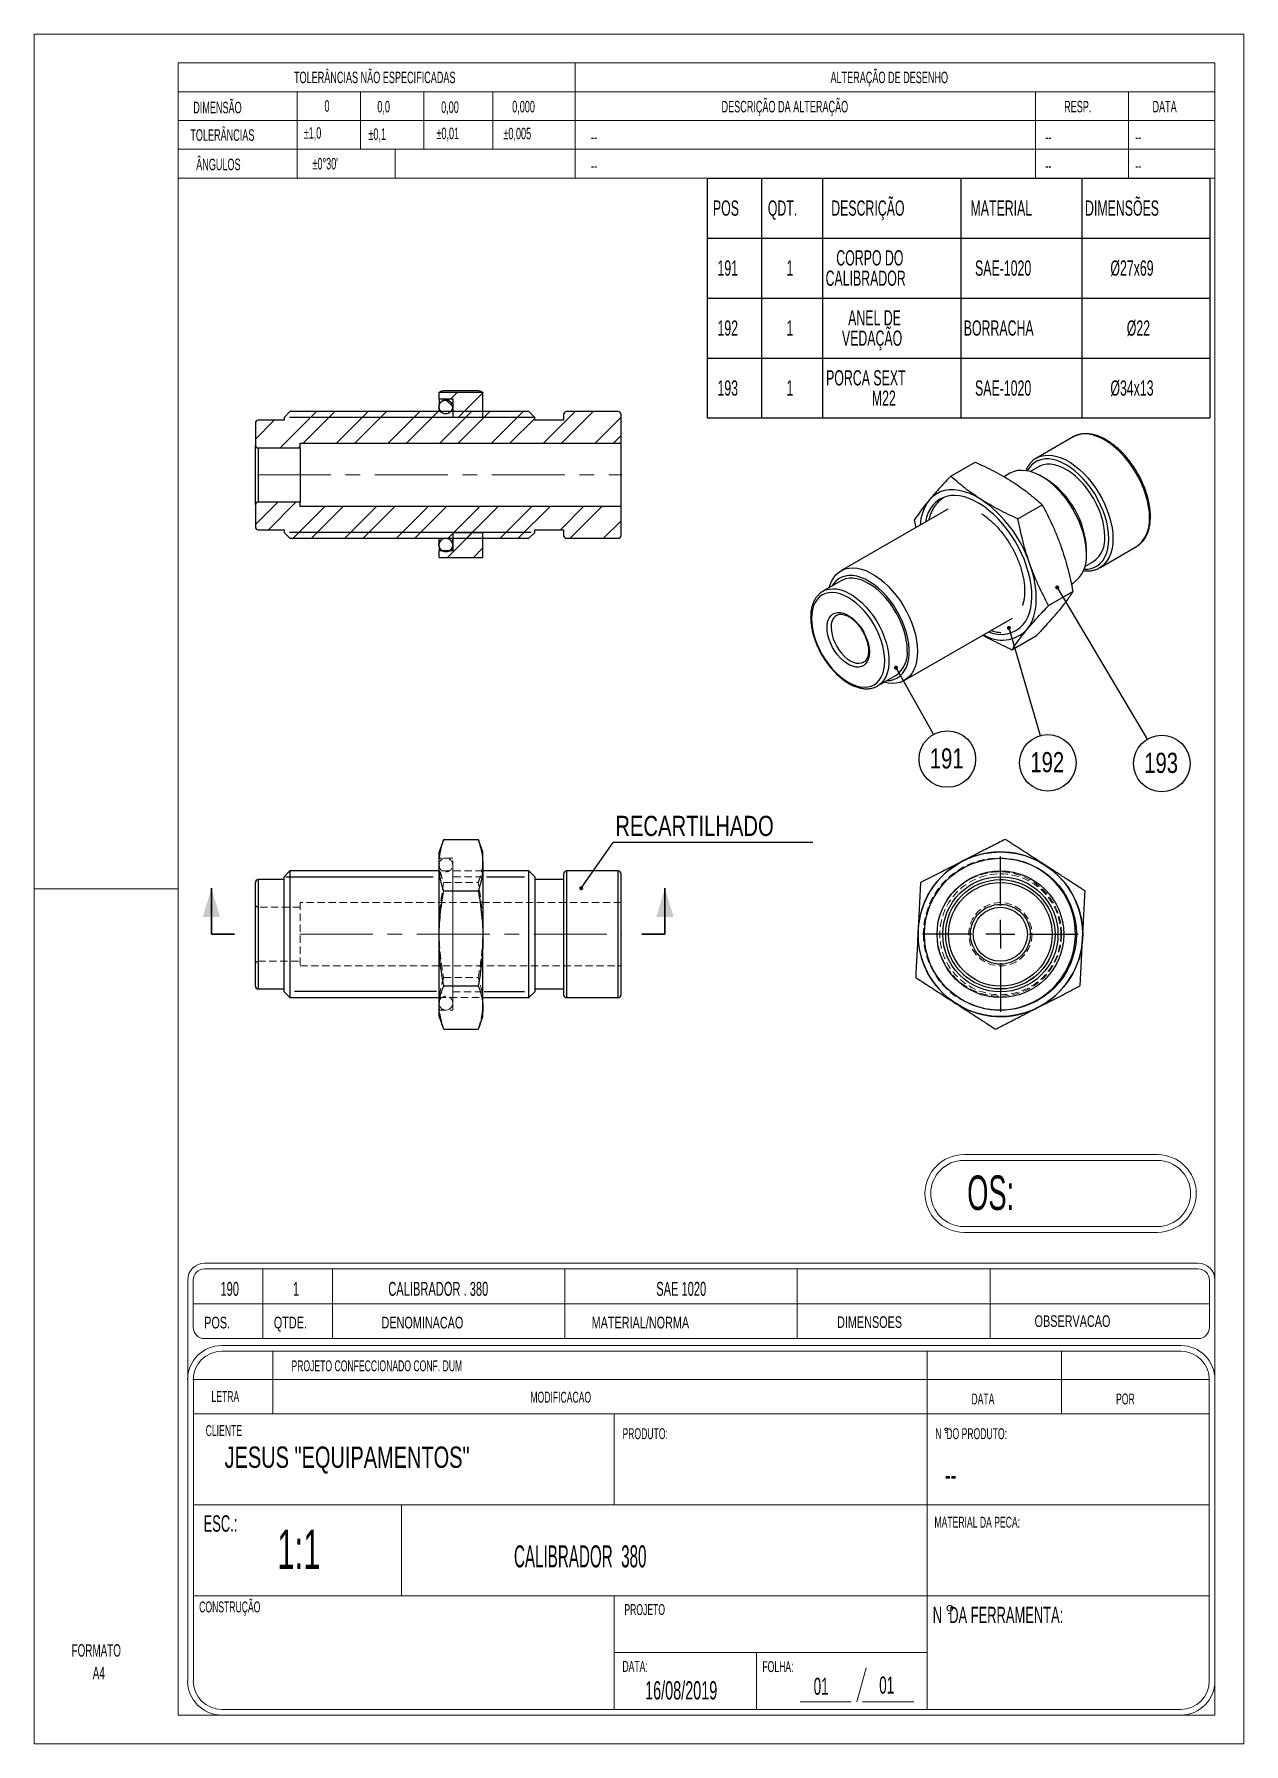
# Model space of a CAD drawing. Header units: millimetres. Extents: x 0 to 210, y 0 to 297.
import ezdxf

# ---------------------------------------------------------------- set-up
doc = ezdxf.new("R2010")
doc.units = ezdxf.units.MM
for name, pattern in [('CENTERX2', [20.32, 12.7, -2.54, 2.54, -2.54]), ('HIDDEN', [1.905, 1.27, -0.635]), ('PHANTOM', [12.7, 6.35, -1.27, 1.27, -1.27, 1.27, -1.27])]:
    doc.linetypes.add(name, pattern=pattern)
doc.layers.add('COTAS', color=7, linetype='Continuous')
doc.styles.add('SLDTEXTSTYLE0', font='TXT', dxfattribs={"width": 0.595745})
doc.styles.add('SLDTEXTSTYLE1', font='TXT', dxfattribs={"width": 0.589474})
doc.styles.add('SLDTEXTSTYLE2', font='TXT', dxfattribs={"width": 0.515789})
doc.styles.add('SLDTEXTSTYLE3', font='TXT', dxfattribs={"width": 0.7})
doc.styles.add('SLDTEXTSTYLE4', font='TXT', dxfattribs={"width": 0.695035})
doc.styles.add('SLDTEXTSTYLE5', font='TXT', dxfattribs={"width": 0.605})
doc.styles.add('SLDTEXTSTYLE6', font='TXT', dxfattribs={"width": 0.75})
doc.dimstyles.new('SLDDIMSTYLE0', dxfattribs={"dimtxt": 0.18, "dimasz": 0.7, "dimexe": 0, "dimexo": 0.0625, "dimgap": 0, "dimtad": 0, "dimtih": 1, "dimtoh": 1, "dimdec": 0, "dimrnd": 1e-09, "dimzin": 0, "dimdsep": 46, "dimtxsty": 'Standard', "dimblk1": 'DOT', "dimblk2": 'DOT', "dimsah": 1, "dimcen": 0.09, "dimadec": 0, "dimazin": 0, "dimtfac": 0.7, "dimtdec": 0, "dimtofl": 0, "dimtmove": 0, "dimatfit": 3, "dimldrblk": 'DOT', "dimfxl": 0, "dimfrac": 2, "dimtolj": 1, "dimtzin": 0, "dimarcsym": 0})
pattern_1 = [(45, (0, 0), (-4.49013, 4.49013), []), (45, (0, 3.175), (-4.49013, 4.49013), [])]
pattern_2 = [(135, (0, 0), (-4.49013, -4.49013), []), (135, (-3.175, -1e-14), (-4.49013, -4.49013), [])]

msp = doc.modelspace()

# ---------------------------------------------------------------- texts
at = {"color": 7, "linetype": 'Continuous', "lineweight": 0}
for s, insert, char_height, attachment_point, style in [('TOLERÂNCIAS NÃO ESPECIFICADAS', (59.13, 290.85), 2, 2, 'SLDTEXTSTYLE1'), ('ALTERAÇÃO DE DESENHO', (148.46, 290.85), 2, 2, 'SLDTEXTSTYLE1'), ('DIMENSÃO', (27.62, 285.61), 2, 1, 'SLDTEXTSTYLE1'), ('0', (50.4, 285.89), 2, 1, 'SLDTEXTSTYLE1'), ('0,0', (59.58, 285.77), 2, 1, 'SLDTEXTSTYLE1'), ('0,00', (70.66, 285.68), 2, 1, 'SLDTEXTSTYLE1'), ('0,000', (82.99, 285.77), 2, 1, 'SLDTEXTSTYLE1'), ('DESCRIÇÃO DA ALTERAÇÃO', (119.34, 285.77), 2, 1, 'SLDTEXTSTYLE1'), ('RESP.', (178.82, 285.77), 2, 1, 'SLDTEXTSTYLE1'), ('DATA', (194.16, 285.77), 2, 1, 'SLDTEXTSTYLE1'), ('TOLERÂNCIAS', (27.11, 280.83), 2, 1, 'SLDTEXTSTYLE1'), ('±1,0', (46.79, 281.2), 2, 1, 'SLDTEXTSTYLE1'), ('±0,1', (58.03, 281), 2, 1, 'SLDTEXTSTYLE1'), ('±0,01', (69.84, 281.12), 2, 1, 'SLDTEXTSTYLE1'), ('±0,005', (81.47, 281.09), 2, 1, 'SLDTEXTSTYLE1'), ('--', (96.69, 280.49), 2, 1, 'SLDTEXTSTYLE1'), ('--', (175.54, 280.49), 2, 1, 'SLDTEXTSTYLE1'), ('--', (191.14, 280.49), 2, 1, 'SLDTEXTSTYLE1'), ('ÂNGULOS', (28.13, 275.73), 2, 1, 'SLDTEXTSTYLE1'), ("±0°30'", (48.32, 275.86), 2, 1, 'SLDTEXTSTYLE1'), ('--', (96.69, 275.49), 2, 1, 'SLDTEXTSTYLE1'), ('--', (175.54, 275.49), 2, 1, 'SLDTEXTSTYLE1'), ('--', (191.14, 275.49), 2, 1, 'SLDTEXTSTYLE1'), ('OS:', (161.99, 99.09), 6, 1, 'SLDTEXTSTYLE1'), ('190', (33.95, 80.6), 2.419, 2, 'SLDTEXTSTYLE0'), ('1', (45.48, 80.6), 2.42, 2, 'SLDTEXTSTYLE0'), ('CALIBRADOR . 380', (70.16, 80.6), 2.4192, 2, 'SLDTEXTSTYLE0'), ('SAE 1020', (112.34, 80.6), 2.419, 2, 'SLDTEXTSTYLE0'), ('POS.', (29.52, 74.54), 2.022, 1, 'SLDTEXTSTYLE4'), ('QTDE.', (41.61, 74.54), 2.022, 1, 'SLDTEXTSTYLE4'), ('DENOMINACAO', (60.31, 74.54), 2.0223, 1, 'SLDTEXTSTYLE4'), ('MATERIAL/NORMA', (96.79, 74.54), 2.0223, 1, 'SLDTEXTSTYLE4'), ('DIMENSOES', (139.4, 74.63), 2.022, 1, 'SLDTEXTSTYLE4'), ('OBSERVACAO', (173.69, 74.8), 2.022, 1, 'SLDTEXTSTYLE4'), ('PROJETO CONFECCIONADO CONF. DUM', (44.67, 66.97), 1.896, 1, 'SLDTEXTSTYLE1'), ('LETRA', (30.78, 61.63), 1.896, 1, 'SLDTEXTSTYLE1'), ('MODIFICACAO', (86.15, 61.52), 1.896, 1, 'SLDTEXTSTYLE1'), ('DATA', (162.73, 61.21), 1.896, 1, 'SLDTEXTSTYLE1'), ('POR', (187.84, 61.21), 1.896, 1, 'SLDTEXTSTYLE1'), ('CLIENTE', (29.78, 55.72), 1.896, 1, 'SLDTEXTSTYLE1'), ('PRODUTO:', (102.14, 55.18), 1.896, 1, 'SLDTEXTSTYLE1'), ('N  DO PRODUTO:', (156.45, 55.18), 1.896, 1, 'SLDTEXTSTYLE1'), ('JESUS "EQUIPAMENTOS"', (33.06, 52), 3.7042, 1, 'SLDTEXTSTYLE3'), ('--', (158.13, 49.28), 4.266, 1, 'SLDTEXTSTYLE2'), ('ESC.:', (29.42, 40.05), 2.844, 1, 'SLDTEXTSTYLE1'), ('MATERIAL DA PECA:', (156.3, 39.8), 1.896, 1, 'SLDTEXTSTYLE1'), ('1:1', (42.23, 37.56), 6.826, 1, 'SLDTEXTSTYLE1'), ('CALIBRADOR  380', (83.3, 34.83), 3.8224, 1, 'SLDTEXTSTYLE2'), ('CONSTRUÇÃO', (28.65, 25.08), 1.896, 1, 'SLDTEXTSTYLE1'), ('PROJETO', (102.47, 24.63), 1.896, 1, 'SLDTEXTSTYLE1'), ('N  DA FERRAMENTA:', (156, 24.16), 2.8441, 1, 'SLDTEXTSTYLE1'), ('DATA:', (102.13, 14.75), 1.896, 1, 'SLDTEXTSTYLE1'), ('FOLHA:', (126.43, 14.71), 1.896, 1, 'SLDTEXTSTYLE1'), ('01', (146.71, 12.04), 2.963, 1, 'SLDTEXTSTYLE1'), ('16/08/2019', (106.07, 11.23), 3.175, 1, 'SLDTEXTSTYLE1'), ('01', (135.33, 11.83), 2.963, 1, 'SLDTEXTSTYLE1')]:
    msp.add_mtext(s, dxfattribs=dict(at, insert=insert, char_height=char_height, attachment_point=attachment_point, style=style))

# ---------------------------------------------------------------- blocks, each defined once
blk = doc.blocks.new('SW_NOTE_0')
at = {"color": 0, "linetype": 'Continuous', "lineweight": 18, "insert": (0, 2.77), "char_height": 2.152, "attachment_point": 1, "style": 'SLDTEXTSTYLE0'}
blk.add_mtext('FORMATO', dxfattribs=at)
blk = doc.blocks.new('SW_NOTE_0_1')
at = {"color": 0, "linetype": 'Continuous', "lineweight": 18, "insert": (0, 2.77), "char_height": 2.152, "attachment_point": 1, "style": 'SLDTEXTSTYLE0'}
blk.add_mtext('A4', dxfattribs=at)
blk = doc.blocks.new('Bloco2')
at = {"color": 7, "linetype": 'Continuous', "lineweight": 18}
for p, q in [((210.04, 297.06), (0.04, 297.06)), ((0.04, 297.06), (0.04, 0.06)), ((210.04, 0.06), (210.04, 297.06)), ((205.04, 292.06), (25.04, 292.06)), ((25.04, 292.06), (25.04, 5.06)), ((205.04, 5.06), (205.04, 292.06)), ((0.04, 148.56), (25.04, 148.56)), ((25.04, 5.06), (205.04, 5.06)), ((0.04, 0.06), (210.04, 0.06))]:
    blk.add_line(p, q, dxfattribs=at)
for name, p in [('SW_NOTE_0', (6.53, 14.59)), ('SW_NOTE_0_1', (10.2, 10.66))]:
    blk.add_blockref(name, p, dxfattribs=at)
blk = doc.blocks.new('SW_TABLEANNOTATION_0')
at = {"layer": 'COTAS', "color": 0}
for p, q in [((0, 0), (0, -10.42)), ((0, 0), (9.47, 0)), ((9.47, 0), (9.47, -10.42)), ((9.47, 0), (20.04, 0)), ((20.04, 0), (20.04, -10.42)), ((20.04, 0), (44.03, 0)), ((44.03, 0), (44.03, -10.42)), ((44.03, 0), (65.08, 0)), ((65.08, 0), (65.08, -10.42)), ((65.08, 0), (87.3, 0)), ((87.3, 0), (87.3, -10.42)), ((0, -10.42), (9.47, -10.42)), ((0, -10.42), (0, -20.84)), ((0, -10.42), (87.3, -10.42)), ((9.47, -10.42), (20.04, -10.42)), ((9.47, -10.42), (9.47, -20.84)), ((20.04, -10.42), (44.03, -10.42)), ((20.04, -10.42), (20.04, -20.84)), ((44.03, -10.42), (65.08, -10.42)), ((44.03, -10.42), (44.03, -20.84)), ((65.08, -10.42), (87.3, -10.42)), ((65.08, -10.42), (65.08, -20.84)), ((87.3, -10.42), (87.3, -20.84)), ((0, -20.84), (0, -31.26)), ((0, -20.84), (9.47, -20.84)), ((9.47, -20.84), (9.47, -31.26)), ((9.47, -20.84), (20.04, -20.84)), ((20.04, -20.84), (20.04, -31.26)), ((20.04, -20.84), (44.03, -20.84)), ((44.03, -20.84), (44.03, -31.26)), ((44.03, -20.84), (65.08, -20.84)), ((65.08, -20.84), (65.08, -31.26)), ((65.08, -20.84), (87.3, -20.84)), ((87.3, -20.84), (87.3, -31.26)), ((0, -31.26), (0, -41.68)), ((0, -31.26), (9.47, -31.26)), ((9.47, -31.26), (9.47, -41.68)), ((9.47, -31.26), (20.04, -31.26)), ((20.04, -31.26), (20.04, -41.68)), ((20.04, -31.26), (44.03, -31.26)), ((44.03, -31.26), (44.03, -41.68)), ((44.03, -31.26), (65.08, -31.26)), ((65.08, -31.26), (65.08, -41.68)), ((65.08, -31.26), (87.3, -31.26)), ((87.3, -31.26), (87.3, -41.68)), ((0, -41.68), (9.47, -41.68)), ((9.47, -41.68), (20.04, -41.68)), ((20.04, -41.68), (44.03, -41.68)), ((44.03, -41.68), (65.08, -41.68)), ((65.08, -41.68), (87.3, -41.68))]:
    blk.add_line(p, q, dxfattribs=at)
at = {"layer": 'COTAS', "color": 0, "attachment_point": 1, "style": 'SLDTEXTSTYLE5'}
for s, insert, char_height in [('POS', (1.01, -3.89), 2.646), ('QDT.', (10.54, -3.89), 2.646), ('DESCRIÇÃO', (21.55, -3.89), 2.646), ('MATERIAL', (45.73, -3.89), 2.646), ('DIMENSÕES', (65.61, -3.89), 2.646), ('191', (1.8, -14.31), 2.646), ('1', (13.77, -14.31), 2.65), ('CORPO DO', (22.43, -12.54), 2.646), ('SAE-1020', (46.52, -14.31), 2.646), ('Ø27x69', (70.02, -14.31), 2.646), ('CALIBRADOR', (20.57, -16.07), 2.646), ('ANEL DE', (24.49, -22.96), 2.646), ('192', (1.8, -24.73), 2.646), ('1', (13.77, -24.73), 2.65), ('VEDAÇÃO', (23.41, -26.49), 2.646), ('BORRACHA', (44.56, -24.73), 2.646), ('Ø22', (72.86, -24.73), 2.646), ('193', (1.8, -35.15), 2.646), ('1', (13.77, -35.15), 2.65), ('PORCA SEXT', (20.66, -33.38), 2.646), ('SAE-1020', (46.52, -35.15), 2.646), ('Ø34x13', (70.02, -35.15), 2.646), ('M22', (28.6, -36.91), 2.646)]:
    blk.add_mtext(s, dxfattribs=dict(at, insert=insert, char_height=char_height))
blk = doc.blocks.new('SW_NOTE_0_2')
at = {"layer": 'COTAS', "color": 0}
blk.add_line((34.65, 0), (0, 0), dxfattribs=at)
at = {"layer": 'COTAS', "color": 0, "insert": (0.37, 4.61), "char_height": 3.5, "attachment_point": 1, "style": 'SLDTEXTSTYLE6'}
blk.add_mtext('RECARTILHADO', dxfattribs=at)
blk = doc.blocks.new('_Dot')
at = {"color": 0, "linetype": 'ByBlock', "lineweight": -2}
blk.add_line((-0.5, 0), (-1, 0), dxfattribs=at)
at = {"color": 0, "linetype": 'ByBlock', "const_width": 0.5}
blk.add_lwpolyline([(-0.25, 0, 1), (0.25, 0, 1)], format="xyb", close=True, dxfattribs=at)
blk = doc.blocks.new('SW_CENTERMARKSYMBOL_0')
at = {"layer": 'COTAS', "color": 0}
for p, q in [((0, 5), (0, 13.5)), ((-5, 0), (-13.5, 0)), ((0, 0), (-2.5, 0)), ((0, 0), (0, 2.5)), ((0, 0), (0, -2.5)), ((0, 0), (2.5, 0)), ((5, 0), (13.5, 0)), ((0, -5), (0, -13.5))]:
    blk.add_line(p, q, dxfattribs=at)
blk = doc.blocks.new('SW_NOTE_0_3')
at = {"layer": 'COTAS', "color": 0}
blk.add_circle((2.41, -4.28), 4.91, dxfattribs=at)
at = {"layer": 'COTAS', "color": 0, "insert": (2.3, -2.42), "char_height": 3.5, "attachment_point": 2, "style": 'SLDTEXTSTYLE6'}
blk.add_mtext('191', dxfattribs=at)
blk = doc.blocks.new('SW_NOTE_0_4')
at = {"layer": 'COTAS', "color": 0}
blk.add_circle((1.36, -4.72), 4.91, dxfattribs=at)
at = {"layer": 'COTAS', "color": 0, "insert": (1.26, -2.86), "char_height": 3.5, "attachment_point": 2, "style": 'SLDTEXTSTYLE6'}
blk.add_mtext('192', dxfattribs=at)
blk = doc.blocks.new('SW_NOTE_0_5')
at = {"layer": 'COTAS', "color": 0}
blk.add_circle((2.51, -4.22), 4.91, dxfattribs=at)
at = {"layer": 'COTAS', "color": 0, "insert": (2.4, -2.36), "char_height": 3.5, "attachment_point": 2, "style": 'SLDTEXTSTYLE6'}
blk.add_mtext('193', dxfattribs=at)

# ---------------------------------------------------------------- hatches: boundary and pattern name
at = {"layer": 'COTAS', "linetype": 'Continuous', "lineweight": 18}
h = msp.add_hatch(dxfattribs=at)
h.set_pattern_fill('ANSI32', color=256, angle=3e-322, style=0)
h.paths.add_polyline_path([(70.3, 233.98), (72.7, 233.98), (72.7, 230.78), (77.9, 230.78), (77.9, 235.08), (77.89, 235.09), (70.3, 235.09), (70.3, 235.08)], flags=0)
h = msp.add_hatch(dxfattribs=at)
h.set_pattern_fill('STEEL', color=256, scale=2, style=0)
h.set_pattern_definition(pattern_1)
edge = h.paths.add_edge_path(flags=0)
edge.add_line((46.2, 225.48), (46.2, 226.28))
edge.add_line((46.2, 226.28), (101.9, 226.28))
edge.add_line((101.9, 226.28), (101.9, 231.28))
edge.add_arc((101.4, 231.28), 0.5, 0, 90)
edge.add_line((101.4, 231.78), (92.4, 231.78))
edge.add_arc((92.4, 231.28), 0.5, 90, 180)
edge.add_line((91.9, 231.28), (91.9, 230.28))
edge.add_line((91.9, 230.28), (86.9, 230.28))
edge.add_line((86.9, 230.28), (86.9, 230.78))
edge.add_line((86.9, 230.78), (85.9, 231.78))
edge.add_line((85.9, 231.78), (44.4, 231.78))
edge.add_line((44.4, 231.78), (43.4, 230.78))
edge.add_line((43.4, 230.78), (43.4, 230.28))
edge.add_line((43.4, 230.28), (38.9, 230.28))
edge.add_arc((38.9, 229.78), 0.5, 90, 180)
edge.add_line((38.4, 229.78), (38.4, 225.98))
edge.add_arc((38.9, 225.98), 0.5, 180, 270)
edge.add_line((38.9, 225.48), (46.2, 225.48))
h = msp.add_hatch(dxfattribs=at)
h.set_pattern_fill('STEEL', color=256, scale=2, angle=90, style=0)
h.set_pattern_definition(pattern_2)
edge = h.paths.add_edge_path(flags=0)
edge.add_spline(control_points=[(71.07, 231.47), (71.2, 231.43), (71.33, 231.4), (71.47, 231.4), (71.6, 231.4), (71.74, 231.43), (71.86, 231.47), (71.99, 231.51), (72.11, 231.58), (72.22, 231.66), (72.32, 231.75), (72.41, 231.85), (72.49, 231.96), (72.56, 232.08), (72.61, 232.21), (72.64, 232.34), (72.67, 232.47), (72.68, 232.6), (72.66, 232.74), (72.65, 232.87), (72.61, 233), (72.55, 233.13), (72.49, 233.25), (72.41, 233.36), (72.32, 233.45), (72.22, 233.55), (72.11, 233.63), (71.99, 233.69), (71.87, 233.74), (71.74, 233.78), (71.6, 233.8), (71.47, 233.81), (71.33, 233.8), (71.2, 233.77), (71.07, 233.74), (70.94, 233.69), (70.83, 233.62), (70.71, 233.55), (70.61, 233.45), (70.53, 233.35), (70.45, 233.24), (70.38, 233.12), (70.34, 232.99), (70.29, 232.87), (70.27, 232.73), (70.27, 232.6), (70.27, 232.46), (70.3, 232.33), (70.34, 232.2), (70.39, 232.07), (70.45, 231.95), (70.54, 231.85), (70.62, 231.74), (70.73, 231.65), (70.84, 231.58), (70.91, 231.54), (70.99, 231.5), (71.07, 231.47)], knot_values=[0, 0, 0, 0, 0.000403, 0.000403, 0.000403, 0.000806, 0.000806, 0.000806, 0.001209, 0.001209, 0.001209, 0.001612, 0.001612, 0.001612, 0.002015, 0.002015, 0.002015, 0.002418, 0.002418, 0.002418, 0.00282, 0.00282, 0.00282, 0.003223, 0.003223, 0.003223, 0.003626, 0.003626, 0.003626, 0.004029, 0.004029, 0.004029, 0.004432, 0.004432, 0.004432, 0.004835, 0.004835, 0.004835, 0.005238, 0.005238, 0.005238, 0.005641, 0.005641, 0.005641, 0.006044, 0.006044, 0.006044, 0.006447, 0.006447, 0.006447, 0.00685, 0.00685, 0.00685, 0.007253, 0.007253, 0.007253, 0.007503, 0.007503, 0.007503, 0.007503], weights=[1, 1, 1, 1, 1, 1, 1, 1, 1, 1, 1, 1, 1, 1, 1, 1, 1, 1, 1, 1, 1, 1, 1, 1, 1, 1, 1, 1, 1, 1, 1, 1, 1, 1, 1, 1, 1, 1, 1, 1, 1, 1, 1, 1, 1, 1, 1, 1, 1, 1, 1, 1, 1, 1, 1, 1, 1, 1], degree=3, periodic=0)
h = msp.add_hatch(dxfattribs=at)
h.set_pattern_fill('STEEL', color=256, scale=2, style=0)
h.set_pattern_definition(pattern_1)
edge = h.paths.add_edge_path(flags=0)
edge.add_line((101.9, 210.28), (101.9, 215.28))
edge.add_line((101.9, 215.28), (46.2, 215.28))
edge.add_line((46.2, 215.28), (46.2, 216.08))
edge.add_line((46.2, 216.08), (38.9, 216.08))
edge.add_arc((38.9, 215.58), 0.5, 90, 180)
edge.add_line((38.4, 215.58), (38.4, 211.78))
edge.add_arc((38.9, 211.78), 0.5, 180, 270)
edge.add_line((38.9, 211.28), (43.4, 211.28))
edge.add_line((43.4, 211.28), (43.4, 210.78))
edge.add_line((43.4, 210.78), (44.4, 209.78))
edge.add_line((44.4, 209.78), (85.9, 209.78))
edge.add_line((85.9, 209.78), (86.9, 210.78))
edge.add_line((86.9, 210.78), (86.9, 211.28))
edge.add_line((86.9, 211.28), (91.9, 211.28))
edge.add_line((91.9, 211.28), (91.9, 210.28))
edge.add_arc((92.4, 210.28), 0.5, 180, 270)
edge.add_line((92.4, 209.78), (101.4, 209.78))
edge.add_arc((101.4, 210.28), 0.5, 270, 360)
h = msp.add_hatch(dxfattribs=at)
h.set_pattern_fill('STEEL', color=256, scale=2, angle=90, style=0)
h.set_pattern_definition(pattern_2)
edge = h.paths.add_edge_path(flags=0)
edge.add_spline(control_points=[(70.74, 207.65), (70.85, 207.57), (70.97, 207.5), (71.1, 207.46), (71.23, 207.42), (71.36, 207.4), (71.5, 207.4), (71.63, 207.41), (71.77, 207.43), (71.89, 207.48), (72.02, 207.53), (72.14, 207.6), (72.24, 207.69), (72.35, 207.77), (72.43, 207.88), (72.5, 207.99), (72.57, 208.11), (72.62, 208.24), (72.65, 208.37), (72.67, 208.5), (72.68, 208.64), (72.66, 208.77), (72.64, 208.9), (72.6, 209.04), (72.54, 209.16), (72.48, 209.27), (72.39, 209.39), (72.29, 209.48), (72.2, 209.57), (72.08, 209.65), (71.96, 209.7), (71.84, 209.76), (71.7, 209.79), (71.57, 209.8), (71.43, 209.81), (71.3, 209.8), (71.17, 209.77), (71.04, 209.73), (70.91, 209.67), (70.8, 209.6), (70.69, 209.52), (70.59, 209.43), (70.51, 209.32), (70.43, 209.21), (70.37, 209.09), (70.33, 208.96), (70.29, 208.83), (70.27, 208.7), (70.27, 208.56), (70.28, 208.43), (70.3, 208.29), (70.35, 208.17), (70.4, 208.04), (70.47, 207.92), (70.56, 207.82), (70.61, 207.76), (70.68, 207.7), (70.74, 207.65)], knot_values=[0, 0, 0, 0, 0.000403, 0.000403, 0.000403, 0.000806, 0.000806, 0.000806, 0.001209, 0.001209, 0.001209, 0.001612, 0.001612, 0.001612, 0.002015, 0.002015, 0.002015, 0.002418, 0.002418, 0.002418, 0.00282, 0.00282, 0.00282, 0.003223, 0.003223, 0.003223, 0.003626, 0.003626, 0.003626, 0.004029, 0.004029, 0.004029, 0.004432, 0.004432, 0.004432, 0.004835, 0.004835, 0.004835, 0.005238, 0.005238, 0.005238, 0.005641, 0.005641, 0.005641, 0.006044, 0.006044, 0.006044, 0.006447, 0.006447, 0.006447, 0.00685, 0.00685, 0.00685, 0.007253, 0.007253, 0.007253, 0.007503, 0.007503, 0.007503, 0.007503], weights=[1, 1, 1, 1, 1, 1, 1, 1, 1, 1, 1, 1, 1, 1, 1, 1, 1, 1, 1, 1, 1, 1, 1, 1, 1, 1, 1, 1, 1, 1, 1, 1, 1, 1, 1, 1, 1, 1, 1, 1, 1, 1, 1, 1, 1, 1, 1, 1, 1, 1, 1, 1, 1, 1, 1, 1, 1, 1], degree=3, periodic=0)
h = msp.add_hatch(dxfattribs=at)
h.set_pattern_fill('ANSI32', color=256, angle=3e-322, style=0)
h.paths.add_polyline_path([(77.9, 210.78), (72.7, 210.78), (72.7, 207.58), (70.3, 207.58), (70.3, 206.48), (70.3, 206.46), (77.89, 206.46), (77.9, 206.48)], flags=0)

# ---------------------------------------------------------------- linework, layer by layer
at = {"color": 7, "linetype": 'Continuous', "lineweight": 18}
for p, q in [((205.01, 292.36), (25.01, 292.36)), ((25.01, 272.36), (25.01, 292.36)), ((93.95, 272.36), (93.95, 292.36)), ((205.01, 292.36), (205.01, 272.36)), ((25.01, 287.36), (93.95, 287.36)), ((45.64, 272.36), (45.64, 287.36)), ((56.64, 277.36), (56.64, 287.36)), ((67.64, 277.36), (67.64, 287.36)), ((79.64, 277.36), (79.64, 287.36)), ((93.95, 287.36), (205.01, 287.36)), ((173.82, 272.36), (173.82, 287.36)), ((190.01, 272.36), (190.01, 287.36)), ((25.01, 282.36), (93.95, 282.36)), ((93.95, 282.36), (205.01, 282.36)), ((25.01, 277.36), (93.95, 277.36)), ((62.7, 277.36), (62.7, 272.36)), ((93.95, 277.36), (205.01, 277.36)), ((25.01, 272.36), (93.95, 272.36)), ((93.95, 272.36), (205.01, 272.36)), ((195.01, 102.71), (161.41, 102.71)), ((195.01, 101.71), (161.41, 101.71)), ((161.41, 90.21), (195.01, 90.21)), ((161.41, 89.21), (195.01, 89.21)), ((202.07, 83.83), (29.59, 83.83)), ((26.65, 11.28), (26.65, 80.89)), ((26.65, 80.89), (26.65, 67.81)), ((27.63, 80.89), (27.63, 72.71)), ((202.07, 82.85), (29.59, 82.85)), ((39.72, 70.75), (39.72, 82.85)), ((51.82, 70.75), (51.82, 82.85)), ((92.14, 70.75), (92.14, 82.85)), ((132.46, 70.75), (132.46, 82.85)), ((165.96, 70.75), (165.96, 82.85)), ((204.03, 72.71), (204.03, 80.89)), ((205.01, 11.28), (205.01, 80.89)), ((27.63, 76.8), (204.03, 76.8)), ((29.59, 70.75), (202.07, 70.75)), ((32.57, 69.54), (199.08, 69.54)), ((32.57, 68.56), (199.08, 68.56)), ((41.46, 57.69), (41.46, 68.56)), ((155.03, 68.56), (155.03, 57.69)), ((178.34, 68.56), (178.34, 57.69)), ((27.64, 11.28), (27.64, 63.62)), ((27.64, 63.62), (204.02, 63.62)), ((204.02, 63.62), (204.02, 11.28)), ((27.64, 57.69), (204.02, 57.69)), ((100.71, 57.69), (100.71, 41.89)), ((155.03, 57.69), (155.03, 41.89)), ((158.2, 54.45), (158.46, 54.45)), ((158.2, 54.43), (158.46, 54.43)), ((27.64, 41.89), (204.02, 41.89)), ((63.77, 26.09), (63.77, 41.89)), ((155.03, 26.09), (155.03, 41.89)), ((27.64, 26.09), (204.02, 26.09)), ((100.71, 26.09), (100.71, 6.34)), ((155.03, 26.09), (155.03, 6.34)), ((158.69, 23), (159.2, 23)), ((100.71, 16.22), (155.03, 16.22)), ((125.4, 16.22), (125.4, 6.34)), ((144.43, 13.54), (142.85, 7.62)), ((199.08, 6.34), (32.57, 6.34)), ((141.86, 7.62), (132.97, 7.62)), ((143.83, 7.62), (152.72, 7.62)), ((199.08, 5.36), (32.57, 5.36)), ((204.44, 5.36), (205.01, 5.36)), ((205.01, 5.36), (205.01, 5.93))]:
    msp.add_line(p, q, dxfattribs=at)
at = {"color": 7, "linetype": 'Continuous', "lineweight": 25}
for p, q in [((70.3, 235.08), (70.3, 235.09)), ((77.89, 235.09), (70.3, 235.09)), ((70.3, 233.98), (70.3, 235.08)), ((71.1, 235.48), (77.09, 235.48)), ((77.89, 235.09), (77.9, 235.08)), ((77.9, 230.78), (77.9, 235.08)), ((43.4, 230.78), (44.4, 231.78)), ((85.9, 231.78), (44.4, 231.78)), ((70.27, 232.6), (70.27, 231.78)), ((70.3, 233.98), (72.7, 233.98)), ((70.3, 233.98), (70.3, 232.86)), ((72.67, 231.78), (72.67, 232.6)), ((72.7, 233.98), (72.7, 230.78)), ((85.9, 231.78), (86.9, 230.78)), ((101.4, 231.78), (92.4, 231.78)), ((38.4, 229.78), (38.4, 225.98)), ((43.4, 230.28), (38.9, 230.28)), ((43.4, 230.78), (43.4, 230.28)), ((77.9, 230.78), (72.7, 230.78)), ((86.9, 230.28), (86.9, 230.78)), ((91.9, 230.28), (86.9, 230.28)), ((91.9, 231.28), (91.9, 230.28)), ((101.9, 226.28), (101.9, 231.28)), ((38.4, 215.58), (38.4, 225.98)), ((46.2, 226.28), (101.9, 226.28)), ((46.2, 225.48), (46.2, 226.28)), ((101.9, 215.28), (101.9, 226.28)), ((180.37, 227.39), (174.01, 223.72)), ((38.9, 225.48), (38.9, 216.08)), ((38.9, 225.48), (46.2, 225.48)), ((46.2, 225.48), (46.2, 216.08)), ((159.13, 220.57), (163.36, 223.02)), ((174.01, 223.72), (174.04, 223.74)), ((169.41, 221.07), (168.38, 220.47)), ((174.4, 222.22), (172.93, 221.37)), ((175.62, 220.11), (174.91, 220.52)), ((38.4, 215.58), (38.4, 211.78)), ((46.2, 216.08), (38.9, 216.08)), ((46.2, 215.28), (46.2, 216.08)), ((101.9, 215.28), (46.2, 215.28)), ((101.9, 210.28), (101.9, 215.28)), ((158.65, 214.85), (140.07, 204.12)), ((170.79, 213.16), (175.02, 215.6)), ((38.9, 211.28), (43.4, 211.28)), ((43.4, 211.28), (43.4, 210.78)), ((86.9, 211.28), (91.9, 211.28)), ((86.9, 210.78), (86.9, 211.28)), ((91.9, 211.28), (91.9, 210.28)), ((152.78, 212.91), (153.06, 211.62)), ((44.4, 209.78), (43.4, 210.78)), ((44.4, 209.78), (85.9, 209.78)), ((70.27, 209.78), (70.27, 208.6)), ((70.3, 208.35), (70.3, 207.58)), ((72.67, 208.6), (72.67, 209.78)), ((72.7, 210.78), (77.9, 210.78)), ((72.7, 210.78), (72.7, 207.58)), ((77.9, 206.48), (77.9, 210.78)), ((86.9, 210.78), (85.9, 209.78)), ((92.4, 209.78), (101.4, 209.78)), ((185.01, 204.67), (191.37, 208.34)), ((72.7, 207.58), (70.3, 207.58)), ((70.3, 206.48), (70.3, 207.58)), ((70.3, 206.46), (70.3, 206.48)), ((70.3, 206.46), (77.89, 206.46)), ((77.9, 206.48), (77.89, 206.46)), ((182.43, 204.91), (183.9, 205.76)), ((182.69, 207.05), (182.69, 207.87)), ((140.11, 202.42), (136.93, 200.58)), ((180.07, 201.82), (180.41, 202.01)), ((185.01, 204.67), (184.87, 204.59)), ((136.93, 200.58), (136.97, 200.6)), ((176.11, 198.08), (180.34, 200.53)), ((151.07, 185.07), (169.85, 195.92)), ((169.76, 190.42), (174, 192.87)), ((143.98, 188.26), (144.03, 188.28)), ((146.43, 184.13), (149.61, 185.96)), ((146.48, 184.16), (146.43, 184.13)), ((71.1, 157.48), (70.95, 157.06)), ((71.1, 157.48), (77.09, 157.48)), ((77.25, 157.06), (77.09, 157.48)), ((70.94, 157.06), (70.3, 155.29)), ((70.3, 153), (70.3, 155.29)), ((77.9, 155.29), (77.25, 157.06)), ((77.9, 153), (77.9, 155.29)), ((44.4, 151.99), (43.4, 150.99)), ((70.27, 151.99), (44.4, 151.99)), ((44.4, 151.99), (44.4, 129.99)), ((70.3, 153.29), (70.27, 153.03)), ((70.27, 153.03), (70.27, 129.03)), ((70.3, 140.27), (70.3, 153)), ((77.9, 153), (77.9, 140.27)), ((85.9, 151.99), (77.9, 151.99)), ((86.9, 150.99), (85.9, 151.99)), ((85.9, 129.99), (85.9, 151.99)), ((91.9, 151.49), (91.9, 130.49)), ((101.4, 151.99), (92.4, 151.99)), ((101.9, 130.49), (101.9, 151.49)), ((38.4, 131.99), (38.4, 149.99)), ((43.4, 150.49), (38.9, 150.49)), ((43.4, 130.99), (43.4, 150.99)), ((71.1, 148.51), (77.09, 148.51)), ((86.9, 150.99), (86.9, 130.99)), ((91.9, 150.49), (86.9, 150.49)), ((70.3, 128.26), (70.3, 140.27)), ((77.9, 128.26), (77.9, 140.27)), ((38.9, 131.49), (43.4, 131.49)), ((43.4, 130.99), (44.4, 129.99)), ((71.1, 132.02), (77.09, 132.02)), ((85.9, 129.99), (86.9, 130.99)), ((86.9, 131.49), (91.9, 131.49)), ((44.4, 129.99), (70.27, 129.99)), ((70.27, 129.03), (70.3, 128.78)), ((70.3, 126.69), (70.3, 128.26)), ((77.9, 129.99), (85.9, 129.99)), ((77.9, 126.69), (77.9, 128.26)), ((92.4, 129.99), (101.4, 129.99)), ((70.3, 126.69), (70.94, 124.93)), ((77.25, 124.93), (77.9, 126.69)), ((71.1, 124.5), (77.09, 124.5))]:
    msp.add_line(p, q, dxfattribs=at)
at = {"color": 7, "linetype": 'HIDDEN', "lineweight": 18}
for p, q in [((77.9, 151.99), (70.27, 151.99)), ((72.7, 154.19), (70.3, 154.19)), ((72.67, 129.03), (72.67, 153.03)), ((72.7, 127.79), (72.7, 154.19)), ((92.4, 129.99), (92.4, 151.99)), ((101.4, 151.99), (101.4, 129.99)), ((38.9, 131.49), (38.9, 150.49)), ((71.1, 149.96), (77.09, 149.96)), ((77.9, 150.99), (72.7, 150.99)), ((38.9, 145.69), (38.9, 136.29)), ((46.2, 145.69), (38.9, 145.69)), ((46.2, 146.49), (46.2, 135.49)), ((101.9, 146.49), (46.2, 146.49)), ((38.9, 136.29), (46.2, 136.29)), ((46.2, 135.49), (101.9, 135.49)), ((71.1, 133.47), (77.09, 133.47)), ((72.7, 130.99), (77.9, 130.99)), ((70.27, 129.99), (77.9, 129.99)), ((70.3, 127.79), (72.7, 127.79))]:
    msp.add_line(p, q, dxfattribs=at)
at = {"color": 8, "linetype": 'Continuous', "lineweight": 25}
for p, q in [((92.4, 151.99), (92.4, 129.99)), ((101.4, 129.99), (101.4, 151.99)), ((38.9, 150.49), (38.9, 131.49))]:
    msp.add_line(p, q, dxfattribs=at)
at = {"color": 7, "linetype": 'Continuous', "lineweight": 35}
for p, q in [((30.78, 140.99), (30.78, 148.99)), ((109.52, 140.99), (109.52, 148.99))]:
    msp.add_line(p, q, dxfattribs=at)
at = {"color": 7, "linetype": 'PHANTOM', "lineweight": 35}
for p, q in [((30.78, 140.99), (34.78, 140.99)), ((109.52, 140.99), (105.52, 140.99))]:
    msp.add_line(p, q, dxfattribs=at)
at = {"color": 8, "linetype": 'Continuous', "lineweight": 25, "flags": 128}
for points in [[(193.65, 213.38), (193.61, 214.31), (193.49, 215.28), (193.29, 216.27), (193.02, 217.28), (192.67, 218.3), (192.26, 219.31), (191.77, 220.31), (191.23, 221.28), (190.63, 222.22), (189.99, 223.11), (189.3, 223.95), (188.57, 224.73), (187.82, 225.44), (187.05, 226.06), (186.27, 226.61), (185.48, 227.06), (184.69, 227.42), (183.92, 227.69), (183.17, 227.85), (182.45, 227.91), (181.76, 227.86), (181.11, 227.72), (180.51, 227.47), (180.37, 227.39)], [(182.28, 204.41), (182.87, 204.42), (183.52, 204.53), (184.12, 204.75), (184.67, 205.07), (185.16, 205.48), (185.58, 205.99), (185.94, 206.59), (186.22, 207.26), (186.42, 208.01), (186.54, 208.83), (186.58, 209.7), (186.54, 210.62), (186.42, 211.58), (186.22, 212.56), (185.94, 213.56), (185.58, 214.56), (185.16, 215.56), (184.67, 216.54), (184.12, 217.49), (183.52, 218.41), (182.87, 219.27), (182.17, 220.08), (181.45, 220.82), (180.7, 221.48), (179.93, 222.07), (179.15, 222.56), (178.38, 222.96), (177.61, 223.27), (176.86, 223.47), (176.13, 223.56), (175.44, 223.56), (174.79, 223.44), (174.19, 223.23), (173.64, 222.91), (173.15, 222.5), (172.72, 221.99), (172.42, 221.49)], [(174.04, 223.74), (174.15, 223.8), (174.75, 224.04), (175.39, 224.19), (176.08, 224.23), (176.81, 224.17), (177.56, 224.01), (178.33, 223.75), (179.11, 223.39), (179.9, 222.94), (180.69, 222.39), (181.46, 221.76), (182.21, 221.06), (182.93, 220.28), (183.62, 219.44), (184.27, 218.55), (184.87, 217.61), (185.41, 216.64), (185.89, 215.64), (186.31, 214.63), (186.66, 213.61), (186.93, 212.6), (187.13, 211.6), (187.25, 210.63), (187.29, 209.7), (187.25, 208.82), (187.13, 207.99), (186.93, 207.22), (186.66, 206.52), (186.31, 205.91), (185.89, 205.38), (185.41, 204.93), (185.01, 204.67)], [(136.97, 200.6), (137.41, 200.81), (138, 200.97), (138.64, 201.03), (139.32, 200.98), (140.03, 200.83), (140.76, 200.57), (141.49, 200.21), (142.23, 199.76), (142.97, 199.22), (143.68, 198.6), (144.38, 197.9), (145.04, 197.13), (145.66, 196.31), (146.23, 195.43), (146.74, 194.52), (147.2, 193.59), (147.59, 192.63), (147.9, 191.68), (148.14, 190.73), (148.3, 189.81), (148.38, 188.91), (148.38, 188.05), (148.3, 187.25), (148.14, 186.51), (147.9, 185.84), (147.59, 185.25), (147.2, 184.75), (146.74, 184.33), (146.48, 184.16)], [(138.35, 194.27), (138.4, 193.65), (138.52, 192.99), (138.72, 192.32), (138.99, 191.65), (139.33, 191), (139.72, 190.38), (140.17, 189.8), (140.65, 189.3), (141.16, 188.86), (141.68, 188.52), (142.2, 188.26), (142.7, 188.11), (143.19, 188.06), (143.63, 188.12), (143.98, 188.26)]]:
    msp.add_lwpolyline(points, dxfattribs=at)
at = {"color": 7, "linetype": 'Continuous', "lineweight": 25, "flags": 128}
for points in [[(182.69, 207.05), (182.65, 207.98), (182.53, 208.95), (182.33, 209.94), (182.06, 210.95), (181.71, 211.97), (181.3, 212.98), (180.81, 213.98), (180.27, 214.96), (179.67, 215.89), (179.03, 216.79), (178.34, 217.63), (177.61, 218.4), (176.86, 219.11), (176.09, 219.74), (175.31, 220.28), (174.52, 220.74), (173.73, 221.1), (172.96, 221.36), (172.21, 221.52), (171.49, 221.58), (170.8, 221.54), (170.15, 221.39), (169.55, 221.14), (169.41, 221.07)], [(185.87, 210.11), (185.83, 210.99), (185.71, 211.9), (185.51, 212.84), (185.23, 213.79), (184.88, 214.75), (184.46, 215.69), (183.97, 216.62), (183.42, 217.51), (182.83, 218.36), (182.19, 219.16), (181.51, 219.89), (180.8, 220.56), (180.08, 221.14), (179.34, 221.64), (178.6, 222.04), (177.87, 222.34), (177.15, 222.55), (176.46, 222.65), (175.8, 222.64), (175.18, 222.54), (174.6, 222.32), (174.4, 222.22)], [(171.71, 194.79), (172.15, 195.4), (172.51, 196.09), (172.8, 196.86), (173.02, 197.7), (173.15, 198.61), (173.21, 199.57), (173.19, 200.58), (173.08, 201.62), (172.9, 202.7), (172.65, 203.8), (172.31, 204.91), (171.91, 206.02), (171.44, 207.13), (170.9, 208.22), (170.3, 209.28), (169.65, 210.31), (168.95, 211.29), (168.2, 212.22), (167.42, 213.09), (166.61, 213.9), (165.77, 214.63), (164.92, 215.28), (164.06, 215.84), (163.2, 216.31), (162.34, 216.69), (161.5, 216.96), (160.68, 217.14), (159.88, 217.22), (159.12, 217.19), (158.4, 217.06), (157.73, 216.83), (157.1, 216.5), (156.54, 216.07), (156.04, 215.55), (155.61, 214.94), (155.24, 214.25), (154.95, 213.48), (154.74, 212.63), (154.73, 212.59)], [(164.39, 216.53), (163.43, 217.09), (162.47, 217.54), (161.52, 217.88), (160.6, 218.11), (159.7, 218.21), (158.85, 218.2), (158.04, 218.07), (157.28, 217.83), (156.58, 217.46), (155.95, 216.99), (155.39, 216.41)], [(172.37, 193.92), (172.85, 194.61), (173.25, 195.38), (173.57, 196.25), (173.8, 197.2), (173.94, 198.21), (173.99, 199.3), (173.95, 200.43), (173.81, 201.61), (173.59, 202.82), (173.28, 204.05), (172.88, 205.29)], [(138.04, 201.23), (138.15, 201.57), (138.42, 202.27), (138.77, 202.88), (139.18, 203.41), (139.67, 203.86), (140.21, 204.2), (140.81, 204.45), (141.45, 204.6), (142.14, 204.64), (142.87, 204.58), (143.62, 204.42), (144.39, 204.16), (145.17, 203.8), (145.96, 203.34), (146.74, 202.8), (147.52, 202.17), (148.27, 201.46), (148.99, 200.68), (149.68, 199.85), (150.33, 198.95), (150.93, 198.01), (151.47, 197.04), (151.95, 196.04), (152.37, 195.03), (152.71, 194.01), (152.99, 193), (153.19, 192.01), (153.31, 191.04), (153.34, 190.11), (153.31, 189.22), (153.19, 188.39), (152.99, 187.63), (152.71, 186.93), (152.37, 186.31), (151.95, 185.78), (151.47, 185.34), (150.93, 184.99), (150.33, 184.75), (149.68, 184.6), (148.99, 184.56), (148.27, 184.62), (147.54, 184.77)], [(148.05, 185.06), (148.61, 185.1), (149.23, 185.25), (149.79, 185.49), (150.3, 185.84), (150.75, 186.27), (151.13, 186.8), (151.45, 187.41), (151.68, 188.1), (151.84, 188.86), (151.92, 189.68), (151.92, 190.55), (151.84, 191.46), (151.68, 192.4), (151.45, 193.36), (151.13, 194.33), (150.75, 195.3), (150.3, 196.26), (149.79, 197.19), (149.23, 198.09), (148.61, 198.95), (147.95, 199.75), (147.26, 200.49), (146.54, 201.15), (145.8, 201.74), (145.05, 202.24), (144.3, 202.66), (143.55, 202.97), (142.82, 203.19), (142.11, 203.3), (141.43, 203.31), (140.8, 203.22), (140.2, 203.02), (139.66, 202.73), (139.18, 202.34), (138.77, 201.85), (138.55, 201.52)], [(151.58, 190.31), (151.54, 191.19), (151.41, 192.1), (151.21, 193.04), (150.93, 193.99), (150.58, 194.95), (150.16, 195.89), (149.67, 196.82), (149.13, 197.71), (148.53, 198.56), (147.89, 199.36), (147.22, 200.1), (146.51, 200.76), (145.78, 201.34), (145.04, 201.84), (144.3, 202.24), (143.57, 202.55), (142.85, 202.75), (142.16, 202.85), (141.5, 202.85), (140.88, 202.74), (140.31, 202.52), (140.11, 202.42)], [(134.96, 195.82), (135, 194.98), (135.12, 194.1), (135.32, 193.19), (135.59, 192.27), (135.94, 191.35), (136.35, 190.44), (136.82, 189.55), (137.36, 188.69), (137.94, 187.88), (138.56, 187.12), (139.22, 186.43), (139.91, 185.8), (140.61, 185.26), (141.32, 184.8), (142.04, 184.44), (142.74, 184.17), (143.43, 184), (144.09, 183.93), (144.71, 183.97), (145.29, 184.11), (145.82, 184.35), (146.3, 184.69), (146.71, 185.13), (147.06, 185.65), (147.33, 186.25), (147.53, 186.93), (147.65, 187.68), (147.69, 188.48), (147.65, 189.32), (147.53, 190.2), (147.33, 191.11), (147.06, 192.03), (146.71, 192.95), (146.3, 193.86), (145.82, 194.75), (145.29, 195.6), (144.71, 196.42), (144.09, 197.18), (143.43, 197.87), (142.74, 198.5), (142.04, 199.04), (141.32, 199.5), (140.61, 199.86), (139.91, 200.13), (139.22, 200.3), (138.56, 200.36), (137.94, 200.33), (137.36, 200.19), (136.82, 199.94), (136.35, 199.6), (135.94, 199.17), (135.59, 198.65), (135.32, 198.04), (135.12, 197.37), (135, 196.62), (134.96, 195.82)], [(137.65, 194.27), (137.69, 194.88), (137.81, 195.43), (138.01, 195.9), (138.29, 196.29), (138.63, 196.59), (139.03, 196.79), (139.49, 196.89), (139.98, 196.88), (140.51, 196.76), (141.05, 196.54), (141.6, 196.22), (142.14, 195.82), (142.67, 195.33), (143.16, 194.77), (143.62, 194.15), (144.02, 193.48), (144.36, 192.79), (144.64, 192.08), (144.84, 191.37), (144.96, 190.68), (145, 190.03), (144.96, 189.42), (144.84, 188.87), (144.64, 188.39), (144.36, 188), (144.02, 187.71), (143.62, 187.51), (143.16, 187.41), (142.67, 187.42), (142.14, 187.54), (141.6, 187.76), (141.05, 188.07), (140.51, 188.48), (139.98, 188.97), (139.49, 189.53), (139.03, 190.15), (138.63, 190.82), (138.29, 191.51), (138.01, 192.22), (137.81, 192.93), (137.69, 193.62), (137.65, 194.27)], [(139.33, 196.42), (139.33, 196.42), (139.28, 196.39)]]:
    msp.add_lwpolyline(points, dxfattribs=at)
at = {"color": 7, "linetype": 'Continuous'}
msp.add_circle((167.75, 140.99), 14.3, dxfattribs=at)
msp.add_circle((167.75, 140.99), 14.3, dxfattribs=at)
at = {"color": 7, "linetype": 'Continuous', "lineweight": 25}
for radius in [13.2, 11, 10, 9.5, 9, 5.2, 4.7]:
    msp.add_circle((167.75, 140.99), radius, dxfattribs=at)
at = {"color": 7, "linetype": 'HIDDEN', "lineweight": 18}
for centre, radius in [((167.58, 141.03), 10.8), ((167.75, 140.99), 10.5), ((167.75, 140.99), 10.5), ((167.75, 140.99), 5.5)]:
    msp.add_circle(centre, radius, dxfattribs=at)
at = {"color": 7, "linetype": 'Continuous', "lineweight": 18}
for centre, radius in [((158.33, 54.99), 0.247), ((158.33, 54.97), 0.247), ((158.97, 23.92), 0.494)]:
    msp.add_circle(centre, radius, dxfattribs=at)
at = {"color": 7, "linetype": 'Continuous', "lineweight": 25}
for centre, radius, start, end in [((71.47, 232.6), 1.2, 316.3589, 180), ((71.47, 232.6), 1.2, 180, 223.6411), ((92.4, 231.28), 0.5, 90, 180), ((101.4, 231.28), 0.5, 0, 90), ((38.9, 229.78), 0.5, 90, 180), ((38.9, 225.98), 0.5, 180, 270), ((167.39, 207.19), 15.32, 2.5107, 57.4839), ((38.9, 215.58), 0.5, 90, 180), ((161.8, 211.62), 8, 143.2458, 176.8983), ((151.76, 198.17), 22.29, 18.6287, 55.4814), ((38.9, 211.78), 0.5, 180, 270), ((71.47, 208.6), 1.2, 102.4384, 180), ((71.47, 208.6), 1.2, 180, 238.9542), ((71.47, 208.6), 1.2, 0, 77.5616), ((71.47, 208.6), 1.2, 301.0458, 0), ((92.4, 210.28), 0.5, 180, 270), ((101.4, 210.28), 0.5, 270, 0), ((181.22, 209.6), 4.68, 305.023, 6.2892), ((177.21, 206.49), 5.5, 305.5137, 5.7985), ((168.01, 198.2), 6.1, 238.3362, 315.5483), ((167.85, 198.3), 5.22, 245.9784, 317.6856), ((146.92, 189.8), 4.68, 305.023, 6.2892), ((167.75, 140.99), 14.3, 57.098, 117.098), ((92.4, 151.49), 0.5, 90, 180), ((101.4, 151.49), 0.5, 0, 90), ((167.75, 140.99), 14.3, 117.098, 177.098), ((167.58, 141.03), 13.2, 257.4009, 76.6355), ((167.75, 140.99), 14.3, 357.098, 57.098), ((38.9, 149.99), 0.5, 90, 180), ((167.75, 140.99), 14.3, 177.098, 237.098), ((167.75, 140.99), 14.3, 297.098, 357.098), ((38.9, 131.99), 0.5, 180, 270), ((92.4, 130.49), 0.5, 180, 270), ((101.4, 130.49), 0.5, 270, 0), ((167.75, 140.99), 14.3, 237.098, 297.098)]:
    msp.add_arc(centre, radius, start, end, dxfattribs=at)
at = {"color": 8, "linetype": 'Continuous', "lineweight": 25}
for centre, radius, start, end in [((188.17, 212.82), 5.5, 305.5137, 5.7985), ((140.77, 194.48), 2.42, 128.0066, 184.9804)]:
    msp.add_arc(centre, radius, start, end, dxfattribs=at)
at = {"color": 7, "linetype": 'HIDDEN', "lineweight": 18}
for centre, radius, start, end in [((71.47, 153.03), 1.2, 180, 0), ((71.47, 153.03), 1.2, 0, 167.8308), ((167.58, 141.03), 13.2, 76.6355, 180), ((167.75, 140.99), 9.5, 270, 90), ((38.9, 146.19), 0.5, 180, 270), ((167.58, 141.03), 13.2, 180, 257.4009), ((167.75, 140.99), 9.5, 180, 270), ((38.9, 135.79), 0.5, 90, 180), ((71.47, 129.03), 1.2, 0, 180), ((71.47, 129.03), 1.2, 192.1692, 0)]:
    msp.add_arc(centre, radius, start, end, dxfattribs=at)
at = {"color": 7, "linetype": 'Continuous', "lineweight": 18}
for centre, radius, start, end in [((161.41, 95.96), 6.75, 90, 270), ((161.41, 95.96), 5.75, 90, 270), ((195.01, 95.96), 6.75, 270, 90), ((195.01, 95.96), 5.75, 270, 90), ((29.59, 80.89), 2.94, 90, 180), ((202.07, 80.89), 2.94, 0, 90), ((29.59, 80.89), 1.96, 90, 180), ((202.07, 80.89), 1.96, 0, 90), ((29.59, 72.71), 1.96, 180, 270), ((202.07, 72.71), 1.96, 270, 0), ((32.57, 63.62), 5.93, 90, 180), ((32.57, 63.62), 4.94, 90, 180), ((199.08, 63.62), 5.93, 0, 90), ((199.08, 63.62), 4.94, 0, 90), ((32.57, 11.28), 5.93, 180, 270), ((32.57, 11.28), 4.94, 180, 270), ((199.08, 11.28), 4.94, 270, 0), ((199.08, 11.28), 5.93, 270, 0)]:
    msp.add_arc(centre, radius, start, end, dxfattribs=at)
at = {"color": 7, "linetype": 'Continuous', "lineweight": 25}
for points, knots in [([(70.3, 235.09), (70.32, 235.13), (70.37, 235.19), (70.54, 235.29), (70.78, 235.38), (70.99, 235.44), (71.1, 235.48)], [0, 0, 0, 0, 0.249115, 0.498244, 0.749113, 1, 1, 1, 1]), ([(77.09, 235.48), (77.2, 235.44), (77.42, 235.38), (77.66, 235.29), (77.83, 235.19), (77.87, 235.13), (77.89, 235.09)], [0, 0, 0, 0, 0.249237, 0.498458, 0.749236, 1, 1, 1, 1]), ([(71.07, 231.47), (71.2, 231.44), (71.46, 231.38), (71.87, 231.45), (72.23, 231.65), (72.5, 231.95), (72.66, 232.33), (72.69, 232.74), (72.57, 233.14), (72.33, 233.47), (72, 233.71), (71.6, 233.82), (71.19, 233.8), (70.82, 233.64), (70.51, 233.36), (70.31, 233), (70.25, 232.6), (70.32, 232.19), (70.52, 231.84), (70.79, 231.59), (70.99, 231.51), (71.07, 231.47)], [0, 0, 0, 0, 0.0536883, 0.1073765, 0.1610647, 0.2147533, 0.2684421, 0.3221312, 0.3758203, 0.4295093, 0.4831982, 0.5368868, 0.5905752, 0.6442635, 0.6979519, 0.7516405, 0.8053294, 0.8590186, 0.9127078, 0.9663968, 1, 1, 1, 1]), ([(193.8, 213.58), (193.79, 213.74), (193.79, 214.19), (193.72, 214.96), (193.57, 215.89), (193.36, 216.85), (193.07, 217.81), (192.72, 218.78), (192.3, 219.73), (191.83, 220.67), (191.31, 221.58), (190.73, 222.46), (190.11, 223.3), (189.46, 224.09), (188.77, 224.82), (188.05, 225.49), (187.31, 226.09), (186.56, 226.62), (185.8, 227.07), (185.03, 227.43), (184.28, 227.7), (183.53, 227.88), (182.8, 227.96), (182.1, 227.95), (181.44, 227.84), (180.84, 227.65), (180.49, 227.45), (180.33, 227.36)], [0, 0, 0, 0, 0.021773, 0.062951, 0.104104, 0.145222, 0.186302, 0.227348, 0.268369, 0.309374, 0.350372, 0.391373, 0.432385, 0.473418, 0.514482, 0.555588, 0.596744, 0.637956, 0.679224, 0.720539, 0.761861, 0.803117, 0.844205, 0.884995, 0.925374, 0.965301, 1, 1, 1, 1]), ([(163.36, 223.02), (164.48, 222.49), (166.16, 221.71), (168.27, 220.56), (169.26, 219.94), (169.76, 219.64)], [0, 0, 0, 0, 0.498032, 0.748699, 1, 1, 1, 1]), ([(174.05, 223.73), (173.94, 223.67), (173.64, 223.5), (173.21, 223.14), (172.78, 222.65), (172.41, 222.11), (172.22, 221.69), (172.13, 221.49)], [0, 0, 0, 0, 0.1321378, 0.3508732, 0.5699319, 0.7905078, 1, 1, 1, 1]), ([(159.13, 220.57), (159.07, 220.51), (158.68, 220.1), (157.97, 219.35), (157.05, 218.34), (156.18, 217.35), (155.65, 216.73), (155.39, 216.41)], [0, 0, 0, 0, 0.041602, 0.280166, 0.519065, 0.759251, 1, 1, 1, 1]), ([(164.39, 216.53), (163.91, 216.85), (162.95, 217.48), (161.15, 218.8), (159.94, 219.86), (159.13, 220.57)], [0, 0, 0, 0, 0.248606, 0.497861, 1, 1, 1, 1]), ([(157.89, 216.84), (157.72, 216.72), (157.34, 216.47), (156.83, 215.98), (156.36, 215.4), (155.95, 214.75), (155.62, 214.03), (155.39, 213.41), (155.31, 213.02), (155.28, 212.91)], [0, 0, 0, 0, 0.1368141, 0.2932734, 0.4506865, 0.6100195, 0.7718483, 0.9362793, 1, 1, 1, 1]), ([(169.76, 219.64), (170.24, 219.32), (171.68, 218.38), (173.42, 217.02), (174.62, 215.96), (175.02, 215.6)], [0, 0, 0, 0, 0.248615, 0.748663, 1, 1, 1, 1]), ([(155.39, 216.41), (154.99, 215.93), (154.21, 214.96), (153.48, 213.95), (153.03, 213.27), (152.87, 213.03), (152.78, 212.91)], [0, 0, 0, 0, 0.385309, 0.772853, 0.886411, 1, 1, 1, 1]), ([(170.79, 213.16), (170.23, 213.41), (168.54, 214.19), (166.38, 215.31), (164.89, 216.23), (164.39, 216.53)], [0, 0, 0, 0, 0.248891, 0.74869, 1, 1, 1, 1]), ([(164.5, 214.02), (164.66, 213.92), (165.05, 213.66), (165.68, 213.17), (166.38, 212.56), (167.07, 211.88), (167.73, 211.14), (168.36, 210.34), (168.96, 209.49), (169.52, 208.61), (170.03, 207.7), (170.49, 206.76), (170.89, 205.81), (171.23, 204.86), (171.51, 203.92), (171.73, 203), (171.87, 202.1), (171.95, 201.3), (171.96, 200.83), (171.96, 200.62)], [0, 0, 0, 0, 0.040856, 0.101383, 0.162057, 0.222884, 0.283851, 0.344935, 0.406107, 0.467337, 0.528593, 0.589839, 0.651035, 0.712147, 0.773143, 0.833993, 0.894669, 0.955153, 1, 1, 1, 1]), ([(175.02, 215.6), (175.62, 214.45), (176.51, 212.72), (177.56, 210.28), (178.02, 209.02), (178.25, 208.39)], [0, 0, 0, 0, 0.498032, 0.748699, 1, 1, 1, 1]), ([(172.88, 205.29), (172.66, 205.92), (172.02, 207.83), (171.34, 210.47), (170.93, 212.48), (170.79, 213.16)], [0, 0, 0, 0, 0.248615, 0.748663, 1, 1, 1, 1]), ([(191.24, 208.28), (191.38, 208.36), (191.71, 208.54), (192.17, 208.92), (192.6, 209.4), (192.97, 209.97), (193.28, 210.6), (193.52, 211.3), (193.69, 212.07), (193.78, 212.83), (193.79, 213.35), (193.8, 213.58)], [0, 0, 0, 0, 0.08798, 0.202385, 0.31696, 0.432327, 0.548841, 0.666527, 0.785167, 0.904439, 1, 1, 1, 1]), ([(70.74, 207.65), (70.86, 207.58), (71.09, 207.44), (71.5, 207.38), (71.9, 207.46), (72.26, 207.67), (72.52, 207.98), (72.67, 208.36), (72.68, 208.77), (72.56, 209.17), (72.31, 209.49), (71.97, 209.72), (71.57, 209.82), (71.16, 209.79), (70.79, 209.62), (70.49, 209.34), (70.3, 208.97), (70.25, 208.56), (70.33, 208.16), (70.51, 207.85), (70.68, 207.71), (70.74, 207.65)], [0, 0, 0, 0, 0.053688, 0.107377, 0.161065, 0.214754, 0.268442, 0.322131, 0.37582, 0.429509, 0.483198, 0.536887, 0.590576, 0.644264, 0.697952, 0.751641, 0.805329, 0.859018, 0.912707, 0.966397, 1, 1, 1, 1]), ([(178.25, 208.39), (178.47, 207.76), (179.11, 205.85), (179.79, 203.22), (180.2, 201.2), (180.34, 200.53)], [0, 0, 0, 0, 0.248615, 0.748663, 1, 1, 1, 1]), ([(176.11, 198.08), (175.51, 199.24), (174.62, 200.97), (173.57, 203.4), (173.11, 204.66), (172.88, 205.29)], [0, 0, 0, 0, 0.498032, 0.748699, 1, 1, 1, 1]), ([(182.14, 204.16), (182.29, 204.14), (182.67, 204.09), (183.28, 204.11), (183.94, 204.22), (184.47, 204.38), (184.76, 204.54), (184.85, 204.6)], [0, 0, 0, 0, 0.147884, 0.392424, 0.634498, 0.873861, 1, 1, 1, 1]), ([(136.98, 200.6), (136.85, 200.53), (136.56, 200.36), (136.15, 199.99), (135.75, 199.52), (135.43, 198.97), (135.16, 198.36), (134.97, 197.68), (134.85, 196.95), (134.82, 196.39), (134.81, 196.08), (134.81, 196.03)], [0, 0, 0, 0, 0.090554, 0.214843, 0.339453, 0.465211, 0.592521, 0.721325, 0.851251, 0.97556, 1, 1, 1, 1]), ([(171.96, 200.62), (171.96, 200.49), (171.96, 200.08), (171.9, 199.45), (171.77, 198.76), (171.66, 198.32), (171.58, 198.12), (171.57, 198.11)], [0, 0, 0, 0, 0.145998, 0.424671, 0.702992, 0.98152, 1, 1, 1, 1]), ([(180.34, 200.53), (180.31, 200.48), (180.12, 200.19), (179.73, 199.62), (179.14, 198.8), (178.49, 197.94), (177.99, 197.33), (177.74, 197.03)], [0, 0, 0, 0, 0.041602, 0.280166, 0.519065, 0.759251, 1, 1, 1, 1]), ([(134.81, 196.03), (134.82, 195.88), (134.82, 195.46), (134.89, 194.74), (135.04, 193.87), (135.26, 192.97), (135.54, 192.08), (135.89, 191.18), (136.3, 190.3), (136.77, 189.44), (137.29, 188.61), (137.85, 187.82), (138.46, 187.08), (139.09, 186.39), (139.76, 185.76), (140.45, 185.21), (141.15, 184.72), (141.86, 184.32), (142.57, 184.01), (143.28, 183.78), (143.97, 183.65), (144.64, 183.62), (145.28, 183.69), (145.87, 183.85), (146.27, 184.02), (146.46, 184.15), (146.49, 184.17)], [0, 0, 0, 0, 0.023464, 0.067801, 0.112103, 0.156358, 0.200564, 0.244729, 0.288865, 0.332986, 0.377106, 0.421237, 0.465392, 0.509587, 0.553837, 0.598154, 0.642547, 0.687017, 0.731545, 0.776061, 0.820446, 0.864535, 0.908147, 0.951171, 0.993649, 1, 1, 1, 1]), ([(139.29, 196.39), (139.31, 196.41), (139.42, 196.49), (139.65, 196.57), (140.01, 196.61), (140.41, 196.58), (140.85, 196.45), (141.31, 196.24), (141.78, 195.95), (142.25, 195.59), (142.71, 195.15), (143.14, 194.65), (143.54, 194.1), (143.91, 193.51), (144.22, 192.9), (144.47, 192.27), (144.67, 191.65), (144.8, 191.04), (144.86, 190.46), (144.86, 189.93), (144.79, 189.45), (144.66, 189.05), (144.49, 188.71), (144.26, 188.45), (144.1, 188.3), (144, 188.27), (143.99, 188.26)], [0, 0, 0, 0, 0.009519, 0.059583, 0.103762, 0.150774, 0.195977, 0.240428, 0.28472, 0.329038, 0.373489, 0.418087, 0.462801, 0.507586, 0.552392, 0.597153, 0.641812, 0.686314, 0.730617, 0.774701, 0.818608, 0.862481, 0.906623, 0.951756, 0.999045, 1, 1, 1, 1]), ([(172.37, 193.92), (172.63, 194.23), (173.15, 194.86), (174.02, 195.84), (174.95, 196.85), (175.66, 197.61), (176.05, 198.02), (176.11, 198.08)], [0, 0, 0, 0, 0.238332, 0.477238, 0.717626, 0.958398, 1, 1, 1, 1]), ([(177.74, 197.03), (177.31, 196.52), (176.45, 195.51), (175.16, 194.1), (174.31, 193.2), (174, 192.87)], [0, 0, 0, 0, 0.385312, 0.772858, 1, 1, 1, 1]), ([(166.13, 193.77), (166.19, 193.75), (166.53, 193.62), (167.09, 193.49), (167.6, 193.43), (167.82, 193.41)], [0, 0, 0, 0, 0.0997804, 0.6021383, 1, 1, 1, 1]), ([(169.76, 190.42), (169.93, 190.67), (170.37, 191.33), (171.19, 192.47), (171.97, 193.44), (172.37, 193.92)], [0, 0, 0, 0, 0.227142, 0.612563, 1, 1, 1, 1]), ([(164.74, 192.97), (164.78, 192.94), (165.32, 192.62), (166.96, 191.74), (168.64, 190.95), (169.76, 190.42)], [0, 0, 0, 0, 0.0250631, 0.3484715, 1, 1, 1, 1]), ([(70.3, 153), (70.32, 153.58), (70.38, 154.74), (70.71, 156.24), (71, 157.15), (71.1, 157.48)], [0, 0, 0, 0, 0.385312, 0.772858, 1, 1, 1, 1]), ([(77.09, 157.48), (77.2, 157.15), (77.49, 156.24), (77.82, 154.74), (77.87, 153.58), (77.9, 153)], [0, 0, 0, 0, 0.227142, 0.612563, 1, 1, 1, 1]), ([(168.59, 157.48), (167.83, 157.1), (166.31, 156.32), (163.86, 155.07), (162.16, 154.2), (161.24, 153.72)], [0, 0, 0, 0, 0.311312, 0.623389, 1, 1, 1, 1]), ([(175.52, 153), (175.07, 153.29), (174.17, 153.87), (172.83, 154.74), (171.49, 155.61), (170.33, 156.35), (169.37, 156.98), (168.85, 157.32), (168.59, 157.48)], [0, 0, 0, 0, 0.192513, 0.385335, 0.578992, 0.772883, 0.886426, 1, 1, 1, 1]), ([(71.1, 148.51), (71.08, 148.58), (70.94, 148.99), (70.72, 149.76), (70.48, 150.83), (70.33, 151.91), (70.31, 152.64), (70.3, 153)], [0, 0, 0, 0, 0.0416021, 0.280343, 0.5190654, 0.7595386, 1, 1, 1, 1]), ([(77.9, 153), (77.89, 152.64), (77.87, 151.92), (77.72, 150.85), (77.48, 149.77), (77.25, 148.99), (77.11, 148.58), (77.09, 148.51)], [0, 0, 0, 0, 0.238613, 0.477237, 0.717808, 0.958398, 1, 1, 1, 1]), ([(161.24, 153.72), (160.62, 153.41), (159.09, 152.62), (156.63, 151.37), (154.8, 150.43), (153.89, 149.96)], [0, 0, 0, 0, 0.2486, 0.623468, 1, 1, 1, 1]), ([(182.45, 148.51), (182.35, 148.58), (181.71, 148.99), (180.52, 149.76), (178.86, 150.83), (177.19, 151.91), (176.08, 152.64), (175.52, 153)], [0, 0, 0, 0, 0.041602, 0.280343, 0.519065, 0.759251, 1, 1, 1, 1]), ([(70.3, 140.27), (70.31, 140.96), (70.33, 142.33), (70.5, 144.4), (70.75, 146.46), (70.98, 147.83), (71.1, 148.51)], [0, 0, 0, 0, 0.248898, 0.49781, 0.748894, 1, 1, 1, 1]), ([(77.09, 148.51), (77.21, 147.84), (77.44, 146.48), (77.7, 144.42), (77.87, 142.35), (77.89, 140.96), (77.9, 140.27)], [0, 0, 0, 0, 0.249052, 0.498081, 0.749048, 1, 1, 1, 1]), ([(153.89, 149.96), (153.83, 148.94), (153.73, 146.9), (153.59, 144.14), (153.5, 142.41), (153.47, 141.72)], [0, 0, 0, 0, 0.373645, 0.748706, 1, 1, 1, 1]), ([(182.03, 140.27), (182.05, 140.65), (182.11, 141.9), (182.22, 143.91), (182.34, 146.28), (182.41, 147.77), (182.45, 148.51)], [0, 0, 0, 0, 0.136099, 0.453731, 0.726587, 1, 1, 1, 1]), ([(71.1, 132.02), (70.99, 132.7), (70.75, 134.06), (70.5, 136.12), (70.33, 138.19), (70.31, 139.58), (70.3, 140.27)], [0, 0, 0, 0, 0.249051, 0.498081, 0.749047, 1, 1, 1, 1]), ([(77.9, 140.27), (77.89, 139.58), (77.87, 138.2), (77.7, 136.14), (77.45, 134.08), (77.21, 132.71), (77.09, 132.02)], [0, 0, 0, 0, 0.248898, 0.497811, 0.748894, 1, 1, 1, 1]), ([(153.47, 141.72), (153.43, 141.03), (153.36, 139.65), (153.26, 137.59), (153.15, 135.52), (153.08, 134.16), (153.05, 133.47)], [0, 0, 0, 0, 0.248582, 0.498502, 0.748973, 1, 1, 1, 1]), ([(181.61, 132.02), (181.66, 133.02), (181.76, 135.02), (181.9, 137.78), (181.99, 139.53), (182.03, 140.27)], [0, 0, 0, 0, 0.365964, 0.733248, 1, 1, 1, 1]), ([(70.3, 128.26), (70.31, 128.58), (70.33, 129.2), (70.5, 130.15), (70.75, 131.09), (70.98, 131.71), (71.1, 132.02)], [0, 0, 0, 0, 0.248898, 0.497811, 0.748894, 1, 1, 1, 1]), ([(77.09, 132.02), (77.21, 131.71), (77.44, 131.1), (77.7, 130.16), (77.87, 129.21), (77.89, 128.58), (77.9, 128.26)], [0, 0, 0, 0, 0.249051, 0.498081, 0.749048, 1, 1, 1, 1]), ([(153.05, 133.47), (153.57, 133.14), (154.97, 132.23), (157.28, 130.73), (159.08, 129.57), (159.98, 128.99)], [0, 0, 0, 0, 0.227142, 0.612563, 1, 1, 1, 1]), ([(174.26, 128.26), (174.88, 128.58), (176.41, 129.36), (178.87, 130.62), (180.7, 131.56), (181.61, 132.02)], [0, 0, 0, 0, 0.2486, 0.623468, 1, 1, 1, 1]), ([(71.1, 124.5), (70.99, 124.81), (70.75, 125.43), (70.5, 126.37), (70.33, 127.31), (70.31, 127.95), (70.3, 128.26)], [0, 0, 0, 0, 0.249052, 0.498081, 0.749048, 1, 1, 1, 1]), ([(77.9, 128.26), (77.89, 127.95), (77.87, 127.32), (77.7, 126.38), (77.45, 125.44), (77.21, 124.81), (77.09, 124.5)], [0, 0, 0, 0, 0.248898, 0.49781, 0.748894, 1, 1, 1, 1]), ([(159.98, 128.99), (160.17, 128.87), (160.44, 128.69), (161.18, 128.21), (161.83, 127.79), (162.94, 127.07), (163.86, 126.48), (164.97, 125.76), (165.8, 125.22), (166.45, 124.8), (166.82, 124.56), (166.91, 124.5)], [0, 0, 0, 0, 0.079419, 0.119136, 0.317946, 0.357759, 0.597404, 0.717572, 0.83774, 0.958399, 1, 1, 1, 1]), ([(166.91, 124.5), (167.62, 124.86), (169.03, 125.59), (171.48, 126.84), (173.23, 127.74), (174.26, 128.26)], [0, 0, 0, 0, 0.29067, 0.581947, 1, 1, 1, 1])]:
    msp.add_open_spline(points, degree=3, knots=knots, dxfattribs=at)
at = {"color": 7, "linetype": 'HIDDEN', "lineweight": 18}
for points, knots in [([(70.95, 157.06), (70.89, 156.89), (70.71, 156.41), (70.5, 155.62), (70.33, 154.67), (70.31, 154.04), (70.3, 153.72)], [0, 0, 0, 0, 0.151886, 0.433137, 0.716577, 1, 1, 1, 1]), ([(77.9, 153.72), (77.89, 154.04), (77.87, 154.67), (77.7, 155.61), (77.49, 156.4), (77.31, 156.89), (77.25, 157.06)], [0, 0, 0, 0, 0.281102, 0.56222, 0.84579, 1, 1, 1, 1]), ([(70.3, 153.72), (70.31, 153.41), (70.33, 152.78), (70.5, 151.84), (70.75, 150.9), (70.98, 150.27), (71.1, 149.96)], [0, 0, 0, 0, 0.248898, 0.49781, 0.748894, 1, 1, 1, 1]), ([(77.09, 149.96), (77.21, 150.27), (77.44, 150.89), (77.7, 151.83), (77.87, 152.77), (77.89, 153.41), (77.9, 153.72)], [0, 0, 0, 0, 0.249051, 0.498081, 0.749048, 1, 1, 1, 1]), ([(71.1, 149.96), (70.99, 149.28), (70.75, 147.93), (70.5, 145.87), (70.33, 143.8), (70.31, 142.41), (70.3, 141.72)], [0, 0, 0, 0, 0.249052, 0.498081, 0.749048, 1, 1, 1, 1]), ([(77.9, 141.72), (77.89, 142.41), (77.87, 143.78), (77.7, 145.85), (77.45, 147.91), (77.21, 149.28), (77.09, 149.96)], [0, 0, 0, 0, 0.248898, 0.49781, 0.748894, 1, 1, 1, 1]), ([(70.3, 141.72), (70.31, 141.03), (70.33, 139.65), (70.5, 137.59), (70.75, 135.52), (70.98, 134.16), (71.1, 133.47)], [0, 0, 0, 0, 0.248898, 0.497811, 0.748894, 1, 1, 1, 1]), ([(77.09, 133.47), (77.21, 134.15), (77.44, 135.51), (77.7, 137.56), (77.87, 139.64), (77.89, 141.02), (77.9, 141.72)], [0, 0, 0, 0, 0.249051, 0.498081, 0.749047, 1, 1, 1, 1]), ([(71.1, 133.47), (71, 133.14), (70.71, 132.23), (70.38, 130.73), (70.32, 129.57), (70.3, 128.99)], [0, 0, 0, 0, 0.227142, 0.612563, 1, 1, 1, 1]), ([(77.9, 128.99), (77.87, 129.57), (77.82, 130.73), (77.49, 132.22), (77.2, 133.14), (77.09, 133.47)], [0, 0, 0, 0, 0.385312, 0.772858, 1, 1, 1, 1]), ([(70.3, 128.99), (70.31, 128.63), (70.33, 127.91), (70.48, 126.83), (70.72, 125.76), (70.94, 124.98), (71.08, 124.56), (71.1, 124.5)], [0, 0, 0, 0, 0.238613, 0.477237, 0.717808, 0.958398, 1, 1, 1, 1]), ([(77.09, 124.5), (77.11, 124.56), (77.25, 124.98), (77.48, 125.75), (77.71, 126.82), (77.87, 127.9), (77.89, 128.63), (77.9, 128.99)], [0, 0, 0, 0, 0.041602, 0.280343, 0.519065, 0.759539, 1, 1, 1, 1])]:
    msp.add_open_spline(points, degree=3, knots=knots, dxfattribs=at)
at = {"color": 7, "linetype": 'Continuous', "lineweight": 35}
for points in [[(30.78, 148.99), (29.28, 143.99), (32.28, 143.99)], [(109.52, 148.99), (108.02, 143.99), (111.02, 143.99)]]:
    msp.add_solid(points, dxfattribs=at)
at = {"layer": 'COTAS'}
for p, q in [((86.7, 230.78), (44.35, 230.78)), ((86.28, 210.78), (44.35, 210.78)), ((43.68, 150.99), (69.25, 150.99)), ((78.55, 150.99), (85.14, 150.99)), ((69.83, 131.05), (45.22, 131.05)), ((78.14, 131.05), (85.14, 131.05))]:
    msp.add_line(p, q, dxfattribs=at)
at = {"layer": 'COTAS', "linetype": 'CENTERX2', "lineweight": 18}
for p, q in [((38.8, 220.78), (102, 220.78)), ((46.1, 140.99), (102, 140.99))]:
    msp.add_line(p, q, dxfattribs=at)

# ---------------------------------------------------------------- block references
at = {"layer": 'COTAS'}
for name, p in [('Bloco2', (-0.03, 0.3)), ('SW_TABLEANNOTATION_0', (116.83, 272.36)), ('SW_NOTE_0_3', (156.13, 175.71)), ('SW_NOTE_0_4', (174.63, 175.5)), ('SW_NOTE_0_5', (193.26, 174.88)), ('SW_CENTERMARKSYMBOL_0', (167.75, 140.99))]:
    msp.add_blockref(name, p, dxfattribs=at)
at = {"layer": 'COTAS', "color": 7}
msp.add_blockref('SW_NOTE_0_2', (100.53, 156.96), dxfattribs=at)

msp.set_redraw_order([(e.dxf.handle, doc.entitydb.next_handle()) for e in msp.query("TEXT MTEXT ATTDEF DIMENSION ARC_DIMENSION")])  # texts and dimensions are drawn at this point

# ---------------------------------------------------------------- leaders
at = {"layer": 'COTAS'}
for points in [[(177.61, 201.24), (193.26, 174.88)], [(169.23, 194.22), (174.63, 175.5)], [(149.61, 187.31), (156.13, 175.71)]]:
    msp.add_leader(points, dimstyle='SLDDIMSTYLE0', dxfattribs=at)
at = {"layer": 'COTAS', "color": 7}
msp.add_leader([(94.97, 148.99), (100.53, 156.96)], dimstyle='SLDDIMSTYLE0', dxfattribs=at)

doc.saveas('drawing.dxf')
